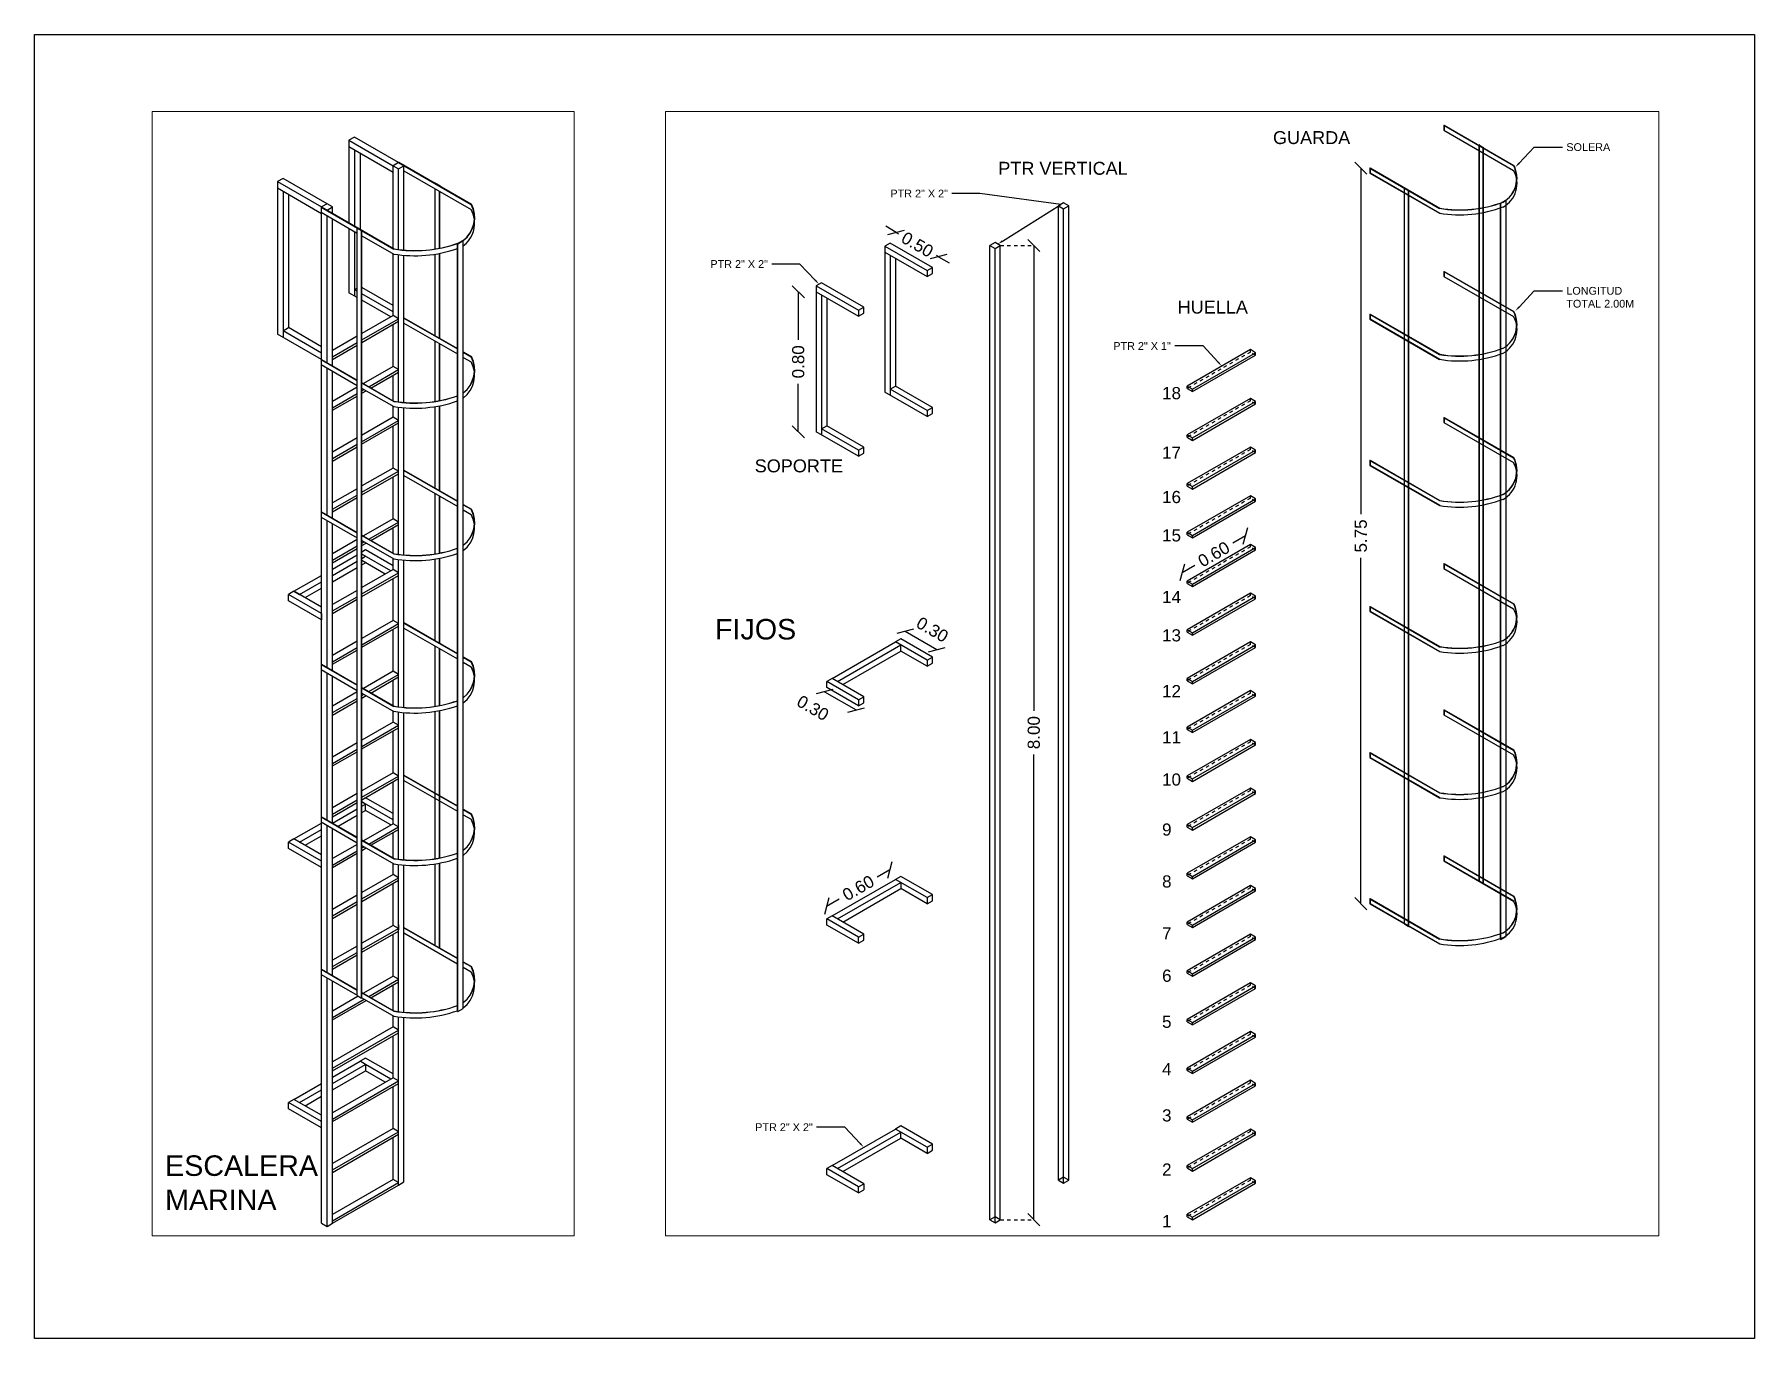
# Paper-space layout 'MARINA' of a CAD drawing. Header units: millimetres. Extents: x 122.6 to 149.2, y 78.8 to 98.9.
# The model-space entities are those that its viewports show. They can reach past a viewport. Long polylines and large blocks are cut down to what shows.
import ezdxf
from ezdxf import colors
from ezdxf.entities.mleader import LeaderData, LeaderLine
from ezdxf.math import Vec2, Vec3

# ---------------------------------------------------------------- set-up
doc = ezdxf.new("R2010")
doc.units = ezdxf.units.MM
doc.linetypes.add('CONTINUA', pattern=[0])
doc.linetypes.add('HIDDEN2', pattern=[0.1875, 0.125, -0.0625])
doc.layers.add('Tubo', color=122, linetype='Continuous')
doc.styles.get("Standard").update_dxf_attribs({"font": 'arial.ttf'})
doc.dimstyles.new('cotas interiores', dxfattribs={"dimtxt": 0.1, "dimasz": 0.1, "dimexe": 1.25, "dimexo": 0.625, "dimgap": 0.05, "dimtad": 0, "dimzin": 1, "dimdsep": 46, "dimtxsty": 'Standard', "dimblk": 'OBLIQUE', "dimcen": 0, "dimse1": 1, "dimse2": 1, "dimadec": 0, "dimazin": 0, "dimtfac": 1, "dimtmove": 0, "dimatfit": 3, "dimldrblk": 'OPEN90', "dimfxl": 1, "dimarcsym": 0})

psp = doc.layouts.new('MARINA')

# ---------------------------------------------------------------- texts
at = {"width": 2.28826, "attachment_point": 1}
for s, insert, char_height in [('GUARDA', (141.769, 97.438), 0.2), ('PTR VERTICAL', (137.519, 96.963), 0.2), ('HUELLA', (140.294, 94.815), 0.2), ('SOPORTE', (133.75, 92.358), 0.2), ('FIJOS', (133.136, 89.889), 0.3174), ('ESCALERA\\PMARINA', (124.628, 81.588), 0.3174)]:
    psp.add_mtext(s, dxfattribs=dict(at, insert=insert, char_height=char_height))

msp = doc.modelspace()

# ---------------------------------------------------------------- texts
at = {"char_height": 0.1, "width": 76.52532, "attachment_point": 1}
for s, insert in [('18', (-334.254, -2467.835, -0.013)), ('17', (-334.254, -2468.324, -0.013)), ('16', (-334.254, -2468.688, -0.013)), ('15', (-334.254, -2469.003, -0.013)), ('14', (-334.254, -2469.509, -0.013)), ('13', (-334.254, -2469.824, -0.013)), ('12', (-334.254, -2470.282, -0.013)), ('11', (-334.254, -2470.661, -0.013)), ('10', (-334.254, -2471.008, -0.013)), ('9', (-334.254, -2471.419, -0.013)), ('8', (-334.254, -2471.845, -0.013)), ('7', (-334.254, -2472.271, -0.013)), ('6', (-334.254, -2472.619, -0.013)), ('5', (-334.254, -2472.997, -0.013)), ('4', (-334.254, -2473.386, -0.013)), ('3', (-334.254, -2473.766, -0.013)), ('2', (-334.254, -2474.211, -0.013)), ('1', (-334.254, -2474.635, -0.013))]:
    msp.add_mtext(s, dxfattribs=dict(at, insert=insert))

# ---------------------------------------------------------------- blocks, each defined once
blk = doc.blocks.new('_OBLIQUE')
at = {"color": 0, "linetype": 'ByBlock'}
blk.add_line((-0.5, -0.5), (0.5, 0.5), dxfattribs=at)
blk = doc.blocks.new('*D321')
at = {"color": 0, "lineweight": -2, "transparency": 16777216}
for p, q in [((-335.307, -2466.673), (-335.307, -2470.494)), ((-335.307, -2474.673), (-335.307, -2470.853))]:
    blk.add_line(p, q, dxfattribs=at)
at = {"layer": 'Defpoints', "color": 0, "transparency": 16777216}
for p in [(-335.413, -2466.673), (-335.413, -2474.673), (-335.307, -2474.673)]:
    blk.add_point(p, dxfattribs=at)
at = {"color": 0, "lineweight": -2, "transparency": 16777216, "xscale": 0.1, "yscale": 0.1, "zscale": 0.1}
for p, rotation in [((-335.307, -2466.673), 90), ((-335.307, -2474.673), 270)]:
    blk.add_blockref('_OBLIQUE', p, dxfattribs=dict(at, rotation=rotation))
at = {"color": 0, "transparency": 16777216, "insert": (-335.307, -2470.673), "char_height": 0.1, "attachment_point": 5, "rotation": 90}
blk.add_mtext('8.00', dxfattribs=at)
blk = doc.blocks.new('_Open90')
at = {"color": 0, "linetype": 'ByBlock', "lineweight": -2}
for p, q in [((0, 0), (-1, 0)), ((-0.5, 0.5), (0, 0)), ((0, 0), (-0.5, -0.5))]:
    blk.add_line(p, q, dxfattribs=at)
blk = doc.blocks.new('*D322')
at = {"color": 0, "lineweight": -2, "transparency": 16777216}
for p, q in [((-336.488, -2471.799), (-336.593, -2471.86)), ((-337.008, -2472.099), (-336.904, -2472.039))]:
    blk.add_line(p, q, dxfattribs=at)
at = {"layer": 'Defpoints', "color": 0, "transparency": 16777216}
for p in [(-336.488, -2471.799), (-336.443, -2471.878), (-336.963, -2472.178)]:
    blk.add_point(p, dxfattribs=at)
at = {"color": 0, "lineweight": -2, "transparency": 16777216, "xscale": 0.1, "yscale": 0.1, "zscale": 0.1}
for p, rotation in [((-336.488, -2471.799), 29.99999999997418), ((-337.008, -2472.099), 209.9999999999742)]:
    blk.add_blockref('_OBLIQUE', p, dxfattribs=dict(at, rotation=rotation))
at = {"color": 0, "transparency": 16777216, "insert": (-336.748, -2471.949), "char_height": 0.1, "attachment_point": 5, "rotation": 30}
blk.add_mtext('0.60', dxfattribs=at)
blk = doc.blocks.new('*D323')
at = {"color": 0, "lineweight": -2, "transparency": 16777216}
blk.add_line((-337.026, -2470.337), (-336.766, -2470.487), dxfattribs=at)
at = {"layer": 'Defpoints', "color": 0, "transparency": 16777216}
for p in [(-337.006, -2470.303), (-336.766, -2470.487), (-336.746, -2470.453)]:
    blk.add_point(p, dxfattribs=at)
at = {"color": 0, "lineweight": -2, "transparency": 16777216, "xscale": 0.1, "yscale": 0.1, "zscale": 0.1}
for p, rotation in [((-337.026, -2470.337), 149.9999999999801), ((-336.766, -2470.487), 329.99999999998)]:
    blk.add_blockref('_OBLIQUE', p, dxfattribs=dict(at, rotation=rotation))
at = {"color": 0, "transparency": 16777216, "insert": (-337.121, -2470.471), "char_height": 0.1, "attachment_point": 5, "rotation": 330}
blk.add_mtext('0.30', dxfattribs=at)
blk = doc.blocks.new('*D324')
at = {"color": 0, "lineweight": -2, "transparency": 16777216}
blk.add_line((-336.364, -2469.841), (-336.104, -2469.991), dxfattribs=at)
at = {"layer": 'Defpoints', "color": 0, "transparency": 16777216}
for p in [(-336.4, -2469.903), (-336.14, -2470.053), (-336.104, -2469.991)]:
    blk.add_point(p, dxfattribs=at)
at = {"color": 0, "lineweight": -2, "transparency": 16777216, "xscale": 0.1, "yscale": 0.1, "zscale": 0.1}
for p, rotation in [((-336.364, -2469.841), 149.9999999999855), ((-336.104, -2469.991), 329.9999999999855)]:
    blk.add_blockref('_OBLIQUE', p, dxfattribs=dict(at, rotation=rotation))
at = {"color": 0, "transparency": 16777216, "insert": (-336.14, -2469.827), "char_height": 0.1, "attachment_point": 5, "rotation": 330}
blk.add_mtext('0.30', dxfattribs=at)
blk = doc.blocks.new('*D325')
at = {"color": 0, "lineweight": -2, "transparency": 16777216}
for p, q in [((-333.569, -2469.058), (-333.674, -2469.118)), ((-334.089, -2469.358), (-333.985, -2469.298))]:
    blk.add_line(p, q, dxfattribs=at)
at = {"layer": 'Defpoints', "color": 0, "transparency": 16777216}
for p in [(-333.569, -2469.058), (-333.529, -2469.128), (-334.049, -2469.428)]:
    blk.add_point(p, dxfattribs=at)
at = {"color": 0, "lineweight": -2, "transparency": 16777216, "xscale": 0.1, "yscale": 0.1, "zscale": 0.1}
for p, rotation in [((-333.569, -2469.058), 30.00000000001722), ((-334.089, -2469.358), 210.0000000000172)]:
    blk.add_blockref('_OBLIQUE', p, dxfattribs=dict(at, rotation=rotation))
at = {"color": 0, "transparency": 16777216, "insert": (-333.829, -2469.208), "char_height": 0.1, "attachment_point": 5, "rotation": 30}
blk.add_mtext('0.60', dxfattribs=at)
blk = doc.blocks.new('*D326')
at = {"color": 0, "lineweight": -2, "transparency": 16777216}
for p, q in [((-332.622, -2466.038), (-332.622, -2468.878)), ((-332.622, -2472.078), (-332.622, -2469.238))]:
    blk.add_line(p, q, dxfattribs=at)
at = {"layer": 'Defpoints', "color": 0, "transparency": 16777216}
for p in [(-332.548, -2466.038), (-332.622, -2472.078), (-332.548, -2472.078)]:
    blk.add_point(p, dxfattribs=at)
at = {"color": 0, "lineweight": -2, "transparency": 16777216, "xscale": 0.1, "yscale": 0.1, "zscale": 0.1}
for p, rotation in [((-332.622, -2466.038), 90), ((-332.622, -2472.078), 270)]:
    blk.add_blockref('_OBLIQUE', p, dxfattribs=dict(at, rotation=rotation))
at = {"color": 0, "transparency": 16777216, "insert": (-332.622, -2469.058), "char_height": 0.1, "attachment_point": 5, "rotation": 90}
blk.add_mtext('5.75', dxfattribs=at)
blk = doc.blocks.new('*D327')
at = {"color": 0, "lineweight": -2, "transparency": 16777216}
for p, q in [((-336.436, -2466.565), (-336.523, -2466.515)), ((-336.436, -2466.565), (-336.418, -2466.576)), ((-336.09, -2466.765), (-336.107, -2466.755)), ((-336.09, -2466.765), (-336.003, -2466.815))]:
    blk.add_line(p, q, dxfattribs=at)
at = {"layer": 'Defpoints', "color": 0, "transparency": 16777216}
for p in [(-336.486, -2466.653), (-336.09, -2466.765), (-336.14, -2466.853)]:
    blk.add_point(p, dxfattribs=at)
at = {"color": 0, "lineweight": -2, "transparency": 16777216, "xscale": 0.1, "yscale": 0.1, "zscale": 0.1}
for p, rotation in [((-336.436, -2466.565), 330.0000000001739), ((-336.09, -2466.765), 150.0000000001739)]:
    blk.add_blockref('_OBLIQUE', p, dxfattribs=dict(at, rotation=rotation))
at = {"color": 0, "transparency": 16777216, "insert": (-336.263, -2466.665), "char_height": 0.1, "attachment_point": 5, "rotation": 330}
blk.add_mtext('0.50', dxfattribs=at)
blk = doc.blocks.new('*D328')
at = {"color": 0, "lineweight": -2, "transparency": 16777216}
for p, q in [((-337.241, -2467.053), (-337.241, -2467.448)), ((-337.241, -2468.203), (-337.241, -2467.808))]:
    blk.add_line(p, q, dxfattribs=at)
at = {"layer": 'Defpoints', "color": 0, "transparency": 16777216}
for p in [(-337.241, -2467.053), (-337.093, -2467.053), (-337.093, -2468.203)]:
    blk.add_point(p, dxfattribs=at)
at = {"color": 0, "lineweight": -2, "transparency": 16777216, "xscale": 0.1, "yscale": 0.1, "zscale": 0.1}
for p, rotation in [((-337.241, -2467.053), 90), ((-337.241, -2468.203), 270)]:
    blk.add_blockref('_OBLIQUE', p, dxfattribs=dict(at, rotation=rotation))
at = {"color": 0, "transparency": 16777216, "insert": (-337.241, -2467.628), "char_height": 0.1, "attachment_point": 5, "rotation": 90}
blk.add_mtext('0.80', dxfattribs=at)

# ---------------------------------------------------------------- dimensions: what is measured, and where the dimension line sits
for base, p1, p2, text, picture, middle in [((-332.622, -2472.078), (-332.548, -2466.038), (-332.548, -2472.078), '5.75', '*D326', (-332.622, -2469.058)), ((-337.241, -2467.053), (-337.093, -2468.203), (-337.093, -2467.053), '0.80', '*D328', (-337.241, -2467.628))]:
    dim = msp.add_linear_dim(base=base, p1=p1, p2=p2, angle=90, text=text, dimstyle='cotas interiores', override={"dimtmove": 1})
    dim.commit()
    dim.dimension.update_dxf_attribs({"geometry": picture, "text_midpoint": middle})
dim = msp.add_aligned_dim(p1=(-336.486, -2466.653), p2=(-336.14, -2466.853), distance=0.101, text='0.50', dimstyle='cotas interiores', override={"dimtmove": 1})
dim.commit()
dim.dimension.update_dxf_attribs({"geometry": '*D327', "text_midpoint": (-336.263, -2466.665)})
dim = msp.add_linear_dim(base=(-335.307, -2474.673), p1=(-335.413, -2466.673), p2=(-335.413, -2474.673), angle=90, dimstyle='cotas interiores', override={"dimtmove": 1})
dim.commit()
dim.dimension.update_dxf_attribs({"geometry": '*D321', "text_midpoint": (-335.307, -2470.673)})
for p1, p2, distance, picture, middle in [((-334.049, -2469.428), (-333.529, -2469.128), 0.081, '*D325', (-333.829, -2469.208)), ((-336.963, -2472.178), (-336.443, -2471.878), 0.091, '*D322', (-336.748, -2471.949))]:
    dim = msp.add_aligned_dim(p1=p1, p2=p2, distance=distance, dimstyle='cotas interiores', override={"dimtmove": 1})
    dim.commit()
    dim.dimension.update_dxf_attribs({"geometry": picture, "text_midpoint": middle})
for base, p1, p2, picture, middle in [((-336.104, -2469.991), (-336.4, -2469.903), (-336.14, -2470.053), '*D324', (-336.14, -2469.827)), ((-336.766, -2470.487), (-337.006, -2470.303), (-336.746, -2470.453), '*D323', (-337.121, -2470.471))]:
    dim = msp.add_linear_dim(base=base, p1=p1, p2=p2, angle=330, dimstyle='cotas interiores', override={"dimtmove": 1})
    dim.commit()
    dim.dimension.update_dxf_attribs({"geometry": picture, "text_midpoint": middle, "dimtype": 161})

# ---------------------------------------------------------------- linework, layer by layer
at = {"linetype": 'Continuous', "ltscale": 0.5}
for points in [[(-331.94, -2465.686), (-331.937, -2465.685)], [(-331.94, -2465.686), (-331.94, -2465.726)], [(-331.94, -2465.686), (-331.368, -2466.016)], [(-331.94, -2465.726), (-331.937, -2465.725)], [(-331.94, -2465.726), (-331.368, -2466.056)], [(-331.937, -2465.685), (-331.937, -2465.725)], [(-331.937, -2465.685), (-331.365, -2466.015)], [(-331.649, -2465.845), (-331.651, -2465.847)], [(-331.651, -2471.89), (-331.651, -2465.847)], [(-331.651, -2465.847), (-331.617, -2465.867)], [(-331.649, -2471.888), (-331.649, -2465.845)], [(-331.614, -2465.865), (-331.617, -2465.867)], [(-331.617, -2471.91), (-331.617, -2465.867)], [(-331.614, -2471.908), (-331.614, -2465.865)], [(-332.548, -2466.038), (-332.546, -2466.036)], [(-332.548, -2466.038), (-332.548, -2466.078)], [(-332.548, -2466.038), (-331.977, -2466.368)], [(-332.548, -2466.078), (-332.546, -2466.076)], [(-332.548, -2466.078), (-331.977, -2466.408)], [(-332.546, -2466.036), (-332.546, -2466.076)], [(-332.546, -2466.036), (-331.974, -2466.366)], [(-332.546, -2466.076), (-331.974, -2466.406)], [(-332.263, -2466.2), (-332.265, -2466.201)], [(-332.265, -2472.244), (-332.265, -2466.201)], [(-332.265, -2466.201), (-332.231, -2466.221)], [(-332.263, -2472.243), (-332.263, -2466.2)], [(-332.228, -2466.22), (-332.231, -2466.221)], [(-332.231, -2472.264), (-332.231, -2466.221)], [(-332.228, -2472.263), (-332.228, -2466.22)], [(-335.062, -2466.373), (-335.019, -2466.348), (-335.062, -2466.323), (-335.105, -2466.348), (-335.062, -2466.373)], [(-335.105, -2474.348), (-335.105, -2466.348)], [(-335.062, -2474.373), (-335.062, -2466.373)], [(-335.019, -2474.348), (-335.019, -2466.348)], [(-331.476, -2466.325), (-331.432, -2466.3)], [(-331.476, -2472.369), (-331.476, -2466.325)], [(-331.476, -2466.325), (-331.473, -2466.326)], [(-331.473, -2466.326), (-331.43, -2466.301)], [(-331.473, -2472.371), (-331.473, -2466.326)], [(-331.432, -2466.3), (-331.43, -2466.301)], [(-331.43, -2472.346), (-331.43, -2466.301)], [(-336.14, -2466.853), (-336.486, -2466.653), (-336.53, -2466.678), (-336.183, -2466.878)], [(-336.53, -2466.678), (-336.53, -2466.728)], [(-335.625, -2466.698), (-335.582, -2466.673), (-335.625, -2466.648), (-335.668, -2466.673), (-335.625, -2466.698)], [(-335.668, -2474.673), (-335.668, -2466.673)], [(-335.582, -2474.673), (-335.582, -2466.673)], [(-336.53, -2466.728), (-336.183, -2466.928)], [(-336.53, -2466.728), (-336.53, -2467.878)], [(-336.486, -2466.753), (-336.486, -2467.903)], [(-336.443, -2466.778), (-336.443, -2467.828)], [(-335.625, -2474.698), (-335.625, -2466.698)], [(-336.183, -2466.878), (-336.14, -2466.853)], [(-336.183, -2466.878), (-336.183, -2466.928)], [(-336.183, -2466.928), (-336.14, -2466.903)], [(-336.14, -2466.903), (-336.14, -2466.853)], [(-331.94, -2466.886), (-331.937, -2466.885)], [(-331.94, -2466.886), (-331.94, -2466.926)], [(-331.94, -2466.886), (-331.368, -2467.216)], [(-331.94, -2466.926), (-331.937, -2466.925)], [(-331.94, -2466.926), (-331.368, -2467.256)], [(-331.937, -2466.885), (-331.937, -2466.925)], [(-331.937, -2466.885), (-331.365, -2467.215)], [(-336.703, -2467.178), (-337.049, -2466.978), (-337.093, -2467.003), (-336.746, -2467.203)], [(-337.093, -2467.003), (-337.093, -2467.053)], [(-337.093, -2467.053), (-336.746, -2467.253)], [(-337.093, -2467.053), (-337.093, -2468.203)], [(-337.049, -2467.078), (-337.049, -2468.228)], [(-337.006, -2467.103), (-337.006, -2468.153)], [(-336.746, -2467.203), (-336.703, -2467.178)], [(-336.746, -2467.203), (-336.746, -2467.253)], [(-336.746, -2467.253), (-336.703, -2467.228)], [(-336.703, -2467.228), (-336.703, -2467.178)], [(-332.548, -2467.238), (-332.546, -2467.236)], [(-332.548, -2467.238), (-332.548, -2467.278)], [(-332.548, -2467.238), (-331.977, -2467.568)], [(-332.546, -2467.236), (-332.546, -2467.276)], [(-332.546, -2467.236), (-331.974, -2467.566)], [(-332.548, -2467.278), (-332.546, -2467.276)], [(-332.548, -2467.278), (-331.977, -2467.608)], [(-332.546, -2467.276), (-331.974, -2467.606)], [(-334.049, -2467.828), (-334.005, -2467.853), (-333.486, -2467.553), (-333.529, -2467.528), (-334.049, -2467.828)], [(-334.049, -2467.848), (-334.005, -2467.873), (-333.486, -2467.573)], [(-333.486, -2467.573), (-333.486, -2467.553)], [(-336.183, -2468.078), (-336.53, -2467.878)], [(-336.486, -2467.853), (-336.443, -2467.828), (-336.443, -2467.828)], [(-336.183, -2468.028), (-336.486, -2467.853)], [(-336.14, -2468.003), (-336.443, -2467.828)], [(-334.049, -2467.848), (-334.049, -2467.828)], [(-334.005, -2467.873), (-334.005, -2467.853)], [(-336.183, -2468.028), (-336.14, -2468.003)], [(-336.183, -2468.028), (-336.183, -2468.078)], [(-336.14, -2468.053), (-336.14, -2468.003)], [(-334.049, -2468.228), (-334.005, -2468.253), (-333.486, -2467.953), (-333.529, -2467.928), (-334.049, -2468.228)], [(-334.049, -2468.248), (-334.005, -2468.273), (-333.486, -2467.973)], [(-333.486, -2467.973), (-333.486, -2467.953)], [(-337.049, -2468.178), (-337.006, -2468.153), (-337.006, -2468.153)], [(-336.746, -2468.353), (-337.049, -2468.178)], [(-336.703, -2468.328), (-337.006, -2468.153)], [(-336.183, -2468.078), (-336.14, -2468.053)], [(-331.94, -2468.086), (-331.937, -2468.085)], [(-331.94, -2468.086), (-331.94, -2468.126)], [(-331.94, -2468.086), (-331.368, -2468.416)], [(-331.94, -2468.126), (-331.937, -2468.125)], [(-331.94, -2468.126), (-331.368, -2468.456)], [(-331.937, -2468.085), (-331.937, -2468.125)], [(-331.937, -2468.085), (-331.365, -2468.415)], [(-336.746, -2468.403), (-337.093, -2468.203)], [(-334.049, -2468.248), (-334.049, -2468.228)], [(-334.005, -2468.273), (-334.005, -2468.253)], [(-336.746, -2468.353), (-336.703, -2468.328)], [(-336.746, -2468.353), (-336.746, -2468.403)], [(-336.746, -2468.403), (-336.703, -2468.378)], [(-336.703, -2468.378), (-336.703, -2468.328)], [(-334.049, -2468.628), (-334.005, -2468.653), (-333.486, -2468.353), (-333.529, -2468.328), (-334.049, -2468.628)], [(-334.049, -2468.648), (-334.005, -2468.673), (-333.486, -2468.373)], [(-333.486, -2468.373), (-333.486, -2468.353)], [(-332.548, -2468.438), (-332.546, -2468.436)], [(-332.548, -2468.438), (-332.548, -2468.478)], [(-332.548, -2468.438), (-331.977, -2468.768)], [(-332.546, -2468.436), (-332.546, -2468.476)], [(-332.546, -2468.436), (-331.974, -2468.766)], [(-332.548, -2468.478), (-332.546, -2468.476)], [(-332.548, -2468.478), (-331.977, -2468.808)], [(-332.546, -2468.476), (-331.974, -2468.806)], [(-334.049, -2468.648), (-334.049, -2468.628)], [(-334.049, -2469.028), (-334.005, -2469.053), (-333.486, -2468.753), (-333.529, -2468.728), (-334.049, -2469.028)], [(-334.005, -2468.673), (-334.005, -2468.653)], [(-334.049, -2469.048), (-334.005, -2469.073), (-333.486, -2468.773)], [(-333.486, -2468.773), (-333.486, -2468.753)], [(-334.049, -2469.048), (-334.049, -2469.028)], [(-334.049, -2469.428), (-334.005, -2469.453), (-333.486, -2469.153), (-333.529, -2469.128), (-334.049, -2469.428)], [(-334.005, -2469.073), (-334.005, -2469.053)], [(-334.049, -2469.448), (-334.005, -2469.473), (-333.486, -2469.173)], [(-333.486, -2469.173), (-333.486, -2469.153)], [(-331.94, -2469.286), (-331.937, -2469.285)], [(-331.94, -2469.286), (-331.94, -2469.326)], [(-331.94, -2469.286), (-331.368, -2469.616)], [(-331.94, -2469.326), (-331.937, -2469.325)], [(-331.94, -2469.326), (-331.368, -2469.656)], [(-331.937, -2469.285), (-331.937, -2469.325)], [(-331.937, -2469.285), (-331.365, -2469.615)], [(-334.049, -2469.448), (-334.049, -2469.428)], [(-334.049, -2469.828), (-334.005, -2469.853), (-333.486, -2469.553), (-333.529, -2469.528), (-334.049, -2469.828)], [(-334.005, -2469.473), (-334.005, -2469.453)], [(-334.049, -2469.848), (-334.005, -2469.873), (-333.486, -2469.573)], [(-333.486, -2469.573), (-333.486, -2469.553)], [(-332.548, -2469.638), (-332.546, -2469.636)], [(-332.548, -2469.638), (-332.548, -2469.678)], [(-332.548, -2469.638), (-331.977, -2469.968)], [(-332.546, -2469.636), (-332.546, -2469.676)], [(-332.546, -2469.636), (-331.974, -2469.966)], [(-332.548, -2469.678), (-332.546, -2469.676)], [(-332.548, -2469.678), (-331.977, -2470.008)], [(-332.546, -2469.676), (-331.974, -2470.006)], [(-336.963, -2470.228), (-336.443, -2469.928)], [(-336.92, -2470.253), (-336.92, -2470.253), (-336.4, -2469.953), (-336.443, -2469.928)], [(-336.183, -2470.078), (-336.14, -2470.053), (-336.4, -2469.903), (-336.443, -2469.928)], [(-336.183, -2470.078), (-336.443, -2469.928)], [(-334.049, -2469.848), (-334.049, -2469.828)], [(-334.049, -2470.228), (-334.005, -2470.253), (-333.486, -2469.953), (-333.529, -2469.928), (-334.049, -2470.228)], [(-334.005, -2469.873), (-334.005, -2469.853)], [(-336.876, -2470.278), (-336.4, -2470.003)], [(-336.4, -2470.003), (-336.4, -2469.953)], [(-336.183, -2470.128), (-336.4, -2470.003)], [(-336.183, -2470.078), (-336.183, -2470.128)], [(-336.14, -2470.103), (-336.14, -2470.053)], [(-334.049, -2470.248), (-334.005, -2470.273), (-333.486, -2469.973)], [(-333.486, -2469.973), (-333.486, -2469.953)], [(-336.183, -2470.128), (-336.14, -2470.103)], [(-336.746, -2470.403), (-336.703, -2470.378), (-336.963, -2470.228), (-337.006, -2470.253)], [(-336.746, -2470.403), (-337.006, -2470.253)], [(-337.006, -2470.303), (-337.006, -2470.253)], [(-336.746, -2470.453), (-337.006, -2470.303)], [(-334.049, -2470.248), (-334.049, -2470.228)], [(-334.049, -2470.628), (-334.005, -2470.653), (-333.486, -2470.353), (-333.529, -2470.328), (-334.049, -2470.628)], [(-334.005, -2470.273), (-334.005, -2470.253)], [(-336.746, -2470.403), (-336.746, -2470.453)], [(-336.746, -2470.453), (-336.703, -2470.428)], [(-336.703, -2470.428), (-336.703, -2470.378)], [(-334.049, -2470.648), (-334.005, -2470.673), (-333.486, -2470.373)], [(-333.486, -2470.373), (-333.486, -2470.353)], [(-331.94, -2470.486), (-331.937, -2470.485)], [(-331.94, -2470.486), (-331.94, -2470.526)], [(-331.94, -2470.486), (-331.368, -2470.816)], [(-331.937, -2470.485), (-331.937, -2470.525)], [(-331.937, -2470.485), (-331.365, -2470.815)], [(-331.94, -2470.526), (-331.937, -2470.525)], [(-331.94, -2470.526), (-331.368, -2470.856)], [(-334.049, -2470.648), (-334.049, -2470.628)], [(-334.049, -2471.028), (-334.005, -2471.053), (-333.486, -2470.753), (-333.529, -2470.728), (-334.049, -2471.028)], [(-334.005, -2470.673), (-334.005, -2470.653)], [(-333.486, -2470.773), (-333.486, -2470.753)], [(-334.049, -2471.048), (-334.005, -2471.073), (-333.486, -2470.773)], [(-332.548, -2470.838), (-332.546, -2470.836)], [(-332.548, -2470.838), (-332.548, -2470.878)], [(-332.548, -2470.838), (-331.977, -2471.168)], [(-332.548, -2470.878), (-332.546, -2470.876)], [(-332.548, -2470.878), (-331.977, -2471.208)], [(-332.546, -2470.836), (-332.546, -2470.876)], [(-332.546, -2470.836), (-331.974, -2471.166)], [(-332.546, -2470.876), (-331.974, -2471.206)], [(-334.049, -2471.048), (-334.049, -2471.028)], [(-343.802, -2471.277), (-344.149, -2471.077), (-344.192, -2471.102), (-343.845, -2471.302)], [(-344.192, -2471.102), (-344.192, -2471.152)], [(-344.192, -2471.152), (-343.845, -2471.352)], [(-344.192, -2471.152), (-344.192, -2471.752)], [(-334.049, -2471.428), (-334.005, -2471.453), (-333.486, -2471.153), (-333.529, -2471.128), (-334.049, -2471.428)], [(-334.005, -2471.073), (-334.005, -2471.053)], [(-333.486, -2471.173), (-333.486, -2471.153)], [(-344.149, -2471.177), (-344.149, -2471.777)], [(-344.105, -2471.202), (-344.105, -2471.802)], [(-343.802, -2471.327), (-343.759, -2471.302), (-343.802, -2471.277), (-343.845, -2471.302), (-343.802, -2471.327)], [(-343.802, -2471.277), (-343.8, -2471.275)], [(-343.802, -2471.277), (-343.231, -2471.607)], [(-343.8, -2471.275), (-343.228, -2471.605)], [(-334.049, -2471.448), (-334.005, -2471.473), (-333.486, -2471.173)], [(-344.365, -2471.602), (-344.711, -2471.402), (-344.755, -2471.427), (-344.408, -2471.627)], [(-344.755, -2471.427), (-344.755, -2471.477)], [(-343.845, -2471.952), (-343.845, -2471.302)], [(-343.802, -2471.962), (-343.802, -2471.327)], [(-343.759, -2471.967), (-343.759, -2471.302)], [(-343.759, -2471.342), (-343.231, -2471.647)], [(-334.049, -2471.448), (-334.049, -2471.428)], [(-344.755, -2471.477), (-344.408, -2471.677)], [(-344.755, -2471.477), (-344.755, -2472.627)], [(-344.711, -2471.502), (-344.711, -2472.652)], [(-344.668, -2471.527), (-344.668, -2472.577)], [(-343.511, -2471.439), (-343.514, -2471.44)], [(-343.514, -2471.958), (-343.514, -2471.483)], [(-343.511, -2471.439), (-343.477, -2471.459)], [(-343.477, -2471.459), (-343.479, -2471.46)], [(-343.479, -2471.952), (-343.479, -2471.503)], [(-343.477, -2471.462), (-343.477, -2471.459)], [(-343.477, -2471.952), (-343.477, -2471.505)], [(-334.049, -2471.828), (-334.005, -2471.853), (-333.486, -2471.553), (-333.529, -2471.528), (-334.049, -2471.828)], [(-334.005, -2471.473), (-334.005, -2471.453)], [(-333.486, -2471.573), (-333.486, -2471.553)], [(-344.411, -2471.628), (-344.408, -2471.627)], [(-344.411, -2471.628), (-344.411, -2471.668)], [(-344.411, -2471.628), (-343.839, -2471.958)], [(-344.411, -2471.668), (-344.128, -2471.832)], [(-344.365, -2471.652), (-344.322, -2471.627), (-344.365, -2471.602), (-344.408, -2471.627), (-344.365, -2471.652)], [(-344.408, -2471.627), (-343.837, -2471.957)], [(-344.408, -2472.827), (-344.408, -2471.67)], [(-344.365, -2472.852), (-344.365, -2471.695)], [(-344.322, -2471.68), (-344.322, -2471.627)], [(-334.049, -2471.848), (-334.005, -2471.873), (-333.486, -2471.573)], [(-331.94, -2471.686), (-331.937, -2471.685)], [(-331.94, -2471.686), (-331.94, -2471.726)], [(-331.94, -2471.686), (-331.368, -2472.016)], [(-331.937, -2471.685), (-331.937, -2471.725)], [(-331.937, -2471.685), (-331.365, -2472.015)], [(-344.322, -2472.877), (-344.322, -2471.72)], [(-344.192, -2471.795), (-344.192, -2472.302)], [(-344.149, -2471.82), (-344.149, -2472.327)], [(-344.125, -2471.79), (-344.128, -2471.792)], [(-344.128, -2471.792), (-344.093, -2471.812)], [(-344.128, -2473.032), (-344.128, -2471.792)], [(-344.091, -2471.81), (-344.093, -2471.812)], [(-344.093, -2473.052), (-344.093, -2471.812)], [(-344.091, -2473.053), (-344.091, -2471.81)], [(-334.049, -2471.848), (-334.049, -2471.828)], [(-331.94, -2471.726), (-331.937, -2471.725)], [(-331.94, -2471.726), (-331.368, -2472.056)], [(-331.937, -2471.725), (-331.365, -2472.055)], [(-344.091, -2471.853), (-343.839, -2471.998)], [(-343.338, -2471.915), (-343.295, -2471.89)], [(-343.338, -2471.915), (-343.336, -2471.916)], [(-343.338, -2473.155), (-343.338, -2471.915)], [(-343.336, -2471.916), (-343.292, -2471.891)], [(-343.336, -2473.154), (-343.336, -2471.916)], [(-343.295, -2471.89), (-343.292, -2471.891)], [(-343.292, -2473.131), (-343.292, -2471.891)], [(-336.963, -2472.178), (-336.443, -2471.878)], [(-336.92, -2472.203), (-336.92, -2472.203), (-336.4, -2471.903), (-336.4, -2471.903)], [(-336.876, -2472.228), (-336.4, -2471.953)], [(-336.183, -2472.028), (-336.14, -2472.003), (-336.4, -2471.853), (-336.443, -2471.878)], [(-336.183, -2472.028), (-336.443, -2471.878)], [(-336.4, -2471.903), (-336.4, -2471.953)], [(-336.183, -2472.078), (-336.4, -2471.953)], [(-334.049, -2472.228), (-334.005, -2472.253), (-333.486, -2471.953), (-333.529, -2471.928), (-334.049, -2472.228)], [(-334.049, -2472.248), (-334.005, -2472.273), (-333.486, -2471.973)], [(-334.005, -2471.873), (-334.005, -2471.853)], [(-333.486, -2471.973), (-333.486, -2471.953)], [(-331.649, -2471.888), (-331.651, -2471.89)], [(-331.651, -2471.89), (-331.617, -2471.91)], [(-331.614, -2471.908), (-331.617, -2471.91)], [(-343.845, -2472.482), (-343.845, -2471.995)], [(-343.802, -2473.162), (-343.802, -2472.004)], [(-343.759, -2473.167), (-343.759, -2472.008)], [(-343.514, -2472.64), (-343.514, -2471.999)], [(-343.479, -2472.66), (-343.479, -2471.993)], [(-343.477, -2472.662), (-343.477, -2471.993)], [(-336.183, -2472.028), (-336.183, -2472.078)], [(-336.183, -2472.078), (-336.14, -2472.053)], [(-336.14, -2472.053), (-336.14, -2472.003)], [(-332.548, -2472.038), (-332.546, -2472.036)], [(-332.548, -2472.038), (-332.548, -2472.078)], [(-332.548, -2472.038), (-331.977, -2472.368)], [(-332.548, -2472.078), (-332.546, -2472.076)], [(-332.548, -2472.078), (-331.977, -2472.408)], [(-332.546, -2472.036), (-332.546, -2472.076)], [(-332.546, -2472.036), (-331.974, -2472.366)], [(-332.546, -2472.076), (-331.974, -2472.406)], [(-336.746, -2472.353), (-336.703, -2472.328), (-336.963, -2472.178), (-337.006, -2472.203)], [(-336.746, -2472.353), (-337.006, -2472.203)], [(-337.006, -2472.253), (-337.006, -2472.203)], [(-334.049, -2472.248), (-334.049, -2472.228)], [(-332.263, -2472.243), (-332.265, -2472.244)], [(-332.265, -2472.244), (-332.231, -2472.264)], [(-344.128, -2472.339), (-344.192, -2472.302)], [(-344.149, -2472.277), (-344.128, -2472.265)], [(-344.128, -2472.289), (-344.149, -2472.277)], [(-343.845, -2472.402), (-344.091, -2472.26)], [(-343.845, -2472.452), (-344.091, -2472.31)], [(-343.863, -2472.492), (-344.091, -2472.36)], [(-336.746, -2472.403), (-337.006, -2472.253)], [(-336.746, -2472.403), (-336.746, -2472.353)], [(-336.746, -2472.403), (-336.703, -2472.378)], [(-336.703, -2472.378), (-336.703, -2472.328)], [(-334.049, -2472.628), (-334.005, -2472.653), (-333.486, -2472.353), (-333.529, -2472.328), (-334.049, -2472.628)], [(-334.049, -2472.648), (-334.005, -2472.673), (-333.486, -2472.373)], [(-334.005, -2472.273), (-334.005, -2472.253)], [(-333.486, -2472.373), (-333.486, -2472.353)], [(-332.228, -2472.263), (-332.231, -2472.264)], [(-331.476, -2472.369), (-331.432, -2472.344)], [(-331.476, -2472.369), (-331.473, -2472.371)], [(-331.473, -2472.371), (-331.43, -2472.346)], [(-331.432, -2472.344), (-331.43, -2472.346)], [(-344.091, -2472.673), (-343.802, -2472.507), (-343.845, -2472.482), (-344.091, -2472.623)], [(-343.759, -2472.499), (-343.338, -2472.741)], [(-343.759, -2472.502), (-343.338, -2472.744)], [(-344.408, -2472.827), (-344.755, -2472.627)], [(-344.711, -2472.602), (-344.668, -2472.577), (-344.668, -2472.577)], [(-344.408, -2472.777), (-344.711, -2472.602)], [(-344.408, -2472.727), (-344.668, -2472.577)], [(-344.128, -2472.645), (-344.322, -2472.757)], [(-344.091, -2472.693), (-343.802, -2472.527)], [(-343.845, -2472.882), (-343.845, -2472.552)], [(-343.759, -2472.542), (-343.338, -2472.784)], [(-334.049, -2472.648), (-334.049, -2472.628)], [(-334.005, -2472.673), (-334.005, -2472.653)], [(-344.408, -2472.827), (-344.408, -2472.777)], [(-344.322, -2472.807), (-344.128, -2472.695)], [(-344.322, -2472.827), (-344.128, -2472.715)], [(-343.514, -2473.158), (-343.514, -2472.683)], [(-343.479, -2473.152), (-343.479, -2472.703)], [(-343.477, -2473.152), (-343.477, -2472.705)], [(-343.292, -2472.768), (-343.228, -2472.805)], [(-343.292, -2472.771), (-343.231, -2472.807)], [(-334.049, -2473.028), (-334.005, -2473.053), (-333.486, -2472.753), (-333.529, -2472.728), (-334.049, -2473.028)], [(-334.049, -2473.048), (-334.005, -2473.073), (-333.486, -2472.773)], [(-333.486, -2472.773), (-333.486, -2472.753)], [(-344.411, -2472.828), (-344.408, -2472.827)], [(-344.411, -2472.828), (-344.411, -2472.868)], [(-344.411, -2472.828), (-344.128, -2472.992)], [(-344.411, -2472.868), (-344.128, -2473.032)], [(-344.408, -2472.827), (-344.128, -2472.989)], [(-344.408, -2474.027), (-344.408, -2472.87)], [(-344.365, -2474.052), (-344.365, -2472.895)], [(-344.322, -2474.077), (-344.322, -2472.917)], [(-344.036, -2473.042), (-343.802, -2472.907), (-343.845, -2472.882), (-344.079, -2473.017)], [(-343.292, -2472.811), (-343.231, -2472.847)], [(-344.128, -2473.045), (-344.322, -2473.157)], [(-344.128, -2477.835), (-344.128, -2473.032)], [(-344.093, -2473.009), (-343.837, -2473.157)], [(-344.093, -2473.012), (-343.839, -2473.158)], [(-344.093, -2477.855), (-344.093, -2473.052)], [(-344.093, -2473.052), (-343.839, -2473.198)], [(-344.091, -2477.853), (-344.091, -2473.053)], [(-344.019, -2473.052), (-343.802, -2472.927)], [(-343.845, -2473.152), (-343.845, -2472.952)], [(-334.049, -2473.048), (-334.049, -2473.028)], [(-334.005, -2473.073), (-334.005, -2473.053)], [(-344.322, -2473.207), (-344.128, -2473.095)], [(-344.322, -2473.227), (-344.128, -2473.115)], [(-344.091, -2473.073), (-344.073, -2473.063)], [(-344.091, -2473.093), (-344.056, -2473.073)], [(-343.845, -2473.282), (-343.845, -2473.195)], [(-343.479, -2473.86), (-343.479, -2473.193)], [(-343.477, -2473.862), (-343.477, -2473.193)], [(-343.338, -2477.959), (-343.338, -2473.155)], [(-343.336, -2477.961), (-343.336, -2473.154)], [(-343.292, -2477.936), (-343.292, -2473.131)], [(-334.049, -2473.428), (-334.005, -2473.453), (-333.486, -2473.153), (-333.529, -2473.128), (-334.049, -2473.428)], [(-334.049, -2473.448), (-334.005, -2473.473), (-333.486, -2473.173)], [(-333.486, -2473.173), (-333.486, -2473.153)], [(-344.093, -2473.475), (-343.802, -2473.307), (-343.845, -2473.282), (-344.093, -2473.425)], [(-344.093, -2473.495), (-343.802, -2473.327)], [(-343.802, -2474.362), (-343.802, -2473.204)], [(-343.759, -2474.367), (-343.759, -2473.208)], [(-343.514, -2473.84), (-343.514, -2473.199)], [(-344.128, -2473.445), (-344.322, -2473.557)], [(-343.845, -2473.682), (-343.845, -2473.352)], [(-334.049, -2473.448), (-334.049, -2473.428)], [(-334.005, -2473.473), (-334.005, -2473.453)], [(-344.322, -2473.607), (-344.128, -2473.495)], [(-344.322, -2473.627), (-344.128, -2473.515)], [(-334.049, -2473.828), (-334.005, -2473.853), (-333.486, -2473.553), (-333.529, -2473.528), (-334.049, -2473.828)], [(-334.049, -2473.848), (-334.005, -2473.873), (-333.486, -2473.573)], [(-333.486, -2473.573), (-333.486, -2473.553)], [(-344.091, -2473.873), (-343.802, -2473.707), (-343.845, -2473.682), (-344.091, -2473.823)], [(-344.091, -2473.893), (-343.802, -2473.727)], [(-343.759, -2473.699), (-343.336, -2473.943)], [(-343.759, -2473.702), (-343.336, -2473.946)], [(-344.128, -2473.845), (-344.322, -2473.957)], [(-343.845, -2474.082), (-343.845, -2473.752)], [(-343.759, -2473.742), (-343.336, -2473.986)], [(-334.049, -2473.848), (-334.049, -2473.828)], [(-334.005, -2473.873), (-334.005, -2473.853)], [(-344.322, -2474.007), (-344.128, -2473.895)], [(-344.322, -2474.027), (-344.128, -2473.915)], [(-343.514, -2474.358), (-343.514, -2473.883)], [(-343.479, -2474.352), (-343.479, -2473.903)], [(-343.477, -2474.352), (-343.477, -2473.905)], [(-343.292, -2473.968), (-343.228, -2474.005)], [(-343.292, -2473.971), (-343.231, -2474.007)], [(-336.963, -2474.228), (-336.443, -2473.928)], [(-336.92, -2474.253), (-336.92, -2474.253), (-336.4, -2473.953), (-336.443, -2473.928)], [(-336.876, -2474.278), (-336.4, -2474.003)], [(-336.183, -2474.078), (-336.14, -2474.053), (-336.4, -2473.903), (-336.443, -2473.928)], [(-336.183, -2474.078), (-336.4, -2473.953)], [(-336.4, -2474.003), (-336.4, -2473.953)], [(-336.183, -2474.128), (-336.4, -2474.003)], [(-334.049, -2474.228), (-334.005, -2474.253), (-333.486, -2473.953), (-333.529, -2473.928), (-334.049, -2474.228)], [(-334.049, -2474.248), (-334.005, -2474.273), (-333.486, -2473.973)], [(-333.486, -2473.973), (-333.486, -2473.953)], [(-344.411, -2474.028), (-344.408, -2474.027)], [(-344.411, -2474.028), (-344.411, -2474.068)], [(-344.411, -2474.028), (-344.128, -2474.192)], [(-344.411, -2474.068), (-344.128, -2474.232)], [(-344.408, -2474.027), (-344.128, -2474.189)], [(-344.408, -2475.227), (-344.408, -2474.07)], [(-344.365, -2475.252), (-344.365, -2474.095)], [(-344.322, -2475.277), (-344.322, -2474.12)], [(-344.036, -2474.242), (-343.802, -2474.107), (-343.845, -2474.082), (-344.079, -2474.217)], [(-344.019, -2474.252), (-343.802, -2474.127)], [(-343.292, -2474.011), (-343.231, -2474.047)], [(-336.183, -2474.078), (-336.183, -2474.128)], [(-336.183, -2474.128), (-336.14, -2474.103)], [(-336.14, -2474.103), (-336.14, -2474.053)], [(-344.128, -2474.245), (-344.322, -2474.357)], [(-344.091, -2474.21), (-343.837, -2474.357)], [(-344.091, -2474.213), (-343.839, -2474.358)], [(-344.091, -2474.253), (-343.839, -2474.398)], [(-344.091, -2474.273), (-344.073, -2474.263)], [(-344.091, -2474.293), (-344.056, -2474.273)], [(-343.845, -2474.352), (-343.845, -2474.152)], [(-336.746, -2474.403), (-336.703, -2474.378), (-336.963, -2474.228), (-337.006, -2474.253)], [(-336.746, -2474.403), (-337.006, -2474.253)], [(-337.006, -2474.303), (-337.006, -2474.253)], [(-335.582, -2474.673), (-335.582, -2474.273)], [(-334.049, -2474.248), (-334.049, -2474.228)], [(-334.005, -2474.273), (-334.005, -2474.253)], [(-344.322, -2474.407), (-344.128, -2474.295)], [(-344.322, -2474.427), (-344.128, -2474.315)], [(-344.322, -2474.477), (-344.128, -2474.365)], [(-344.322, -2474.527), (-344.128, -2474.415)], [(-344.131, -2474.317), (-344.128, -2474.315)], [(-343.845, -2474.452), (-344.062, -2474.327), (-344.091, -2474.343)], [(-343.863, -2474.492), (-344.091, -2474.36)], [(-343.863, -2474.492), (-344.091, -2474.36)], [(-344.091, -2474.393), (-344.062, -2474.377), (-344.091, -2474.36)], [(-343.906, -2474.517), (-344.091, -2474.41)], [(-343.845, -2474.482), (-343.845, -2474.395)], [(-343.802, -2475.562), (-343.802, -2474.404)], [(-343.759, -2475.567), (-343.759, -2474.408)], [(-343.514, -2475.04), (-343.514, -2474.399)], [(-343.479, -2475.06), (-343.479, -2474.393)], [(-343.477, -2475.062), (-343.477, -2474.393)], [(-336.746, -2474.453), (-337.006, -2474.303)], [(-336.746, -2474.453), (-336.746, -2474.403)], [(-336.703, -2474.378), (-336.703, -2474.428)], [(-335.062, -2474.373), (-335.019, -2474.348), (-335.062, -2474.323), (-335.105, -2474.348), (-335.062, -2474.373)], [(-335.105, -2474.348), (-335.105, -2474.328)], [(-335.062, -2474.373), (-335.062, -2474.353)], [(-334.049, -2474.628), (-334.005, -2474.653), (-333.486, -2474.353), (-333.529, -2474.328), (-334.049, -2474.628)], [(-334.049, -2474.648), (-334.005, -2474.673), (-333.486, -2474.373)], [(-333.486, -2474.373), (-333.486, -2474.353)], [(-344.625, -2474.652), (-344.408, -2474.527)], [(-344.322, -2474.577), (-344.128, -2474.465)], [(-344.091, -2474.443), (-344.062, -2474.427)], [(-344.091, -2474.673), (-343.802, -2474.507), (-343.845, -2474.482), (-344.091, -2474.623)], [(-344.091, -2474.693), (-343.802, -2474.527)], [(-336.746, -2474.453), (-336.703, -2474.428)], [(-344.408, -2474.777), (-344.625, -2474.652), (-344.668, -2474.677)], [(-344.408, -2474.827), (-344.668, -2474.677)], [(-344.668, -2474.727), (-344.668, -2474.677)], [(-344.625, -2474.652), (-344.582, -2474.677), (-344.408, -2474.577)], [(-344.538, -2474.702), (-344.408, -2474.627)], [(-344.128, -2474.645), (-344.322, -2474.757)], [(-343.845, -2474.882), (-343.845, -2474.552)], [(-335.625, -2474.698), (-335.582, -2474.673), (-335.625, -2474.648), (-335.668, -2474.673), (-335.625, -2474.698)], [(-335.625, -2474.648), (-335.625, -2474.628)], [(-335.582, -2474.673), (-335.582, -2474.653)], [(-334.049, -2474.648), (-334.049, -2474.628)], [(-334.005, -2474.673), (-334.005, -2474.653)], [(-344.408, -2474.877), (-344.668, -2474.727)], [(-344.408, -2474.827), (-344.408, -2474.777)], [(-344.322, -2474.807), (-344.128, -2474.695)], [(-344.322, -2474.827), (-344.128, -2474.715)], [(-344.408, -2474.827), (-344.408, -2474.877)], [(-344.091, -2475.073), (-343.802, -2474.907), (-343.845, -2474.882), (-344.091, -2475.023)], [(-344.091, -2475.093), (-343.802, -2474.927)], [(-343.845, -2475.282), (-343.845, -2474.952)], [(-343.759, -2474.899), (-343.338, -2475.141)], [(-343.759, -2474.902), (-343.338, -2475.144)], [(-343.759, -2474.942), (-343.338, -2475.184)], [(-344.128, -2475.045), (-344.322, -2475.157)], [(-343.514, -2475.558), (-343.514, -2475.083)], [(-344.411, -2475.228), (-344.408, -2475.227)], [(-344.408, -2475.227), (-344.128, -2475.389)], [(-344.322, -2475.207), (-344.128, -2475.095)], [(-344.322, -2475.227), (-344.128, -2475.115)], [(-343.479, -2475.552), (-343.479, -2475.103)], [(-343.477, -2475.552), (-343.477, -2475.105)], [(-343.292, -2475.168), (-343.228, -2475.205)], [(-343.292, -2475.171), (-343.231, -2475.207)], [(-343.292, -2475.211), (-343.231, -2475.247)], [(-344.411, -2475.228), (-344.411, -2475.268)], [(-344.411, -2475.228), (-344.128, -2475.392)], [(-344.411, -2475.268), (-344.128, -2475.432)], [(-344.408, -2476.427), (-344.408, -2475.27)], [(-344.365, -2476.452), (-344.365, -2475.295)], [(-344.322, -2476.477), (-344.322, -2475.32)], [(-344.036, -2475.442), (-343.802, -2475.307), (-343.845, -2475.282), (-344.079, -2475.417)], [(-344.021, -2475.453), (-343.802, -2475.327)], [(-343.845, -2475.552), (-343.845, -2475.352)], [(-344.128, -2475.445), (-344.322, -2475.557)], [(-344.322, -2475.607), (-344.128, -2475.495)], [(-344.091, -2475.41), (-343.837, -2475.557)], [(-344.091, -2475.413), (-343.839, -2475.558)], [(-344.091, -2475.453), (-343.839, -2475.598)], [(-344.091, -2475.473), (-344.073, -2475.463)], [(-344.091, -2475.493), (-344.056, -2475.473)], [(-344.322, -2475.627), (-344.128, -2475.515)], [(-343.845, -2475.682), (-343.845, -2475.595)], [(-343.802, -2476.762), (-343.802, -2475.604)], [(-343.759, -2476.767), (-343.759, -2475.608)], [(-343.514, -2476.758), (-343.514, -2475.599)], [(-343.479, -2476.752), (-343.479, -2475.593)], [(-343.477, -2476.752), (-343.477, -2475.593)], [(-344.091, -2475.873), (-343.802, -2475.707), (-343.845, -2475.682), (-344.091, -2475.823)], [(-344.091, -2475.893), (-343.802, -2475.727)], [(-343.845, -2476.082), (-343.845, -2475.752)], [(-344.128, -2475.845), (-344.322, -2475.957)], [(-344.322, -2476.007), (-344.128, -2475.895)], [(-344.322, -2476.027), (-344.128, -2475.915)], [(-344.091, -2476.273), (-343.802, -2476.107), (-343.845, -2476.082), (-344.091, -2476.223)], [(-344.091, -2476.293), (-343.802, -2476.127)], [(-343.845, -2476.482), (-343.845, -2476.152)], [(-343.759, -2476.099), (-343.338, -2476.341)], [(-343.759, -2476.102), (-343.338, -2476.344)], [(-343.759, -2476.142), (-343.338, -2476.384)], [(-344.128, -2476.245), (-344.322, -2476.357)], [(-344.322, -2476.407), (-344.128, -2476.295)], [(-343.845, -2476.402), (-344.062, -2476.277), (-344.091, -2476.293)], [(-343.845, -2476.452), (-344.091, -2476.31)], [(-344.091, -2476.343), (-344.062, -2476.327), (-344.091, -2476.31)], [(-344.411, -2476.428), (-344.408, -2476.427)], [(-344.411, -2476.428), (-344.411, -2476.468)], [(-344.411, -2476.428), (-344.128, -2476.592)], [(-344.408, -2476.427), (-344.128, -2476.589)], [(-344.322, -2476.427), (-344.128, -2476.315)], [(-344.322, -2476.477), (-344.128, -2476.365)], [(-344.278, -2476.502), (-344.128, -2476.415)], [(-344.091, -2476.393), (-344.062, -2476.377)], [(-344.062, -2476.377), (-344.062, -2476.327)], [(-343.863, -2476.492), (-344.062, -2476.377)], [(-343.292, -2476.368), (-343.228, -2476.405)], [(-343.292, -2476.371), (-343.231, -2476.407)], [(-343.292, -2476.411), (-343.231, -2476.447)], [(-344.625, -2476.602), (-344.408, -2476.477)], [(-344.582, -2476.627), (-344.582, -2476.627), (-344.408, -2476.527)], [(-344.538, -2476.652), (-344.408, -2476.577)], [(-344.411, -2476.468), (-344.128, -2476.632)], [(-344.408, -2477.627), (-344.408, -2476.47)], [(-344.365, -2477.652), (-344.365, -2476.495)], [(-344.322, -2477.677), (-344.322, -2476.52)], [(-344.322, -2476.527), (-344.316, -2476.523)], [(-344.036, -2476.642), (-343.802, -2476.507), (-343.845, -2476.482), (-344.079, -2476.617)], [(-344.019, -2476.652), (-343.802, -2476.527)], [(-343.845, -2476.752), (-343.845, -2476.552)], [(-344.408, -2476.727), (-344.625, -2476.602), (-344.668, -2476.627)], [(-344.408, -2476.777), (-344.668, -2476.627)], [(-344.668, -2476.677), (-344.668, -2476.627)], [(-344.408, -2476.827), (-344.668, -2476.677)], [(-344.128, -2476.645), (-344.322, -2476.757)], [(-344.322, -2476.807), (-344.128, -2476.695)], [(-344.322, -2476.827), (-344.128, -2476.715)], [(-344.091, -2476.61), (-343.837, -2476.757)], [(-344.091, -2476.613), (-343.839, -2476.758)], [(-344.091, -2476.653), (-343.839, -2476.798)], [(-344.091, -2476.673), (-344.073, -2476.663)], [(-344.091, -2476.693), (-344.056, -2476.673)], [(-343.845, -2476.882), (-343.845, -2476.795)], [(-343.802, -2477.962), (-343.802, -2476.804)], [(-343.759, -2477.967), (-343.759, -2476.808)], [(-343.514, -2477.44), (-343.514, -2476.799)], [(-343.479, -2477.46), (-343.479, -2476.793)], [(-343.477, -2477.462), (-343.477, -2476.793)], [(-344.091, -2477.073), (-343.802, -2476.907), (-343.845, -2476.882), (-344.091, -2477.023)], [(-344.091, -2477.093), (-343.802, -2476.927)], [(-343.845, -2477.282), (-343.845, -2476.952)], [(-344.128, -2477.045), (-344.322, -2477.157)], [(-344.322, -2477.207), (-344.128, -2477.095)], [(-344.322, -2477.227), (-344.128, -2477.115)], [(-344.408, -2477.227), (-344.408, -2477.177)], [(-344.091, -2477.473), (-343.802, -2477.307), (-343.845, -2477.282), (-344.091, -2477.423)], [(-344.091, -2477.493), (-343.802, -2477.327)], [(-343.845, -2477.682), (-343.845, -2477.352)], [(-343.802, -2477.277), (-343.802, -2477.317)], [(-343.759, -2477.299), (-343.338, -2477.541)], [(-343.759, -2477.302), (-343.338, -2477.544)], [(-343.759, -2477.342), (-343.338, -2477.584)], [(-344.128, -2477.445), (-344.322, -2477.557)], [(-344.322, -2477.607), (-344.128, -2477.495)], [(-344.322, -2477.627), (-344.128, -2477.515)], [(-344.411, -2477.628), (-344.408, -2477.627)], [(-344.411, -2477.628), (-344.411, -2477.668)], [(-344.411, -2477.628), (-344.128, -2477.792)], [(-344.408, -2477.627), (-344.128, -2477.789)], [(-343.292, -2477.568), (-343.228, -2477.605)], [(-343.292, -2477.571), (-343.231, -2477.607)], [(-343.292, -2477.611), (-343.231, -2477.647)], [(-344.411, -2477.668), (-344.128, -2477.832)], [(-344.408, -2479.627), (-344.408, -2477.67)], [(-344.365, -2479.652), (-344.365, -2477.695)], [(-344.322, -2479.627), (-344.322, -2477.72)], [(-344.036, -2477.842), (-343.802, -2477.707), (-343.845, -2477.682), (-344.079, -2477.817)], [(-344.019, -2477.852), (-343.802, -2477.727)], [(-343.845, -2477.952), (-343.845, -2477.752)], [(-344.119, -2477.84), (-344.322, -2477.957)], [(-344.322, -2478.007), (-344.073, -2477.863)], [(-344.322, -2478.027), (-344.056, -2477.873)], [(-344.128, -2477.835), (-344.093, -2477.855)], [(-344.091, -2477.853), (-344.093, -2477.855)], [(-344.091, -2477.81), (-343.837, -2477.957)], [(-344.091, -2477.813), (-343.839, -2477.958)], [(-344.091, -2477.853), (-343.839, -2477.998)], [(-343.845, -2478.082), (-343.845, -2477.995)], [(-343.802, -2479.327), (-343.802, -2478.004)], [(-343.759, -2479.302), (-343.759, -2478.008)], [(-343.338, -2477.959), (-343.336, -2477.961)], [(-343.336, -2477.961), (-343.292, -2477.936)], [(-344.322, -2478.407), (-343.802, -2478.107), (-343.845, -2478.082), (-344.322, -2478.357)], [(-344.322, -2478.427), (-343.802, -2478.127)], [(-343.845, -2478.482), (-343.845, -2478.152)], [(-343.845, -2478.452), (-344.062, -2478.327), (-344.105, -2478.352)], [(-344.322, -2478.527), (-344.062, -2478.377), (-344.105, -2478.352)], [(-344.322, -2478.477), (-344.105, -2478.352)], [(-344.322, -2478.577), (-344.062, -2478.427)], [(-343.863, -2478.492), (-344.062, -2478.377)], [(-344.062, -2478.377), (-344.062, -2478.427)], [(-343.906, -2478.517), (-344.062, -2478.427)], [(-344.625, -2478.652), (-344.408, -2478.527)], [(-344.582, -2478.677), (-344.582, -2478.677), (-344.408, -2478.577)], [(-344.322, -2478.807), (-343.802, -2478.507), (-343.845, -2478.482), (-344.322, -2478.757)], [(-344.322, -2478.827), (-343.802, -2478.527)], [(-343.845, -2478.882), (-343.845, -2478.552)], [(-344.408, -2478.777), (-344.625, -2478.652), (-344.668, -2478.677)], [(-344.408, -2478.827), (-344.668, -2478.677)], [(-344.668, -2478.727), (-344.668, -2478.677)], [(-344.408, -2478.877), (-344.668, -2478.727)], [(-344.538, -2478.702), (-344.408, -2478.627)], [(-344.322, -2479.207), (-343.802, -2478.907), (-343.845, -2478.882), (-344.322, -2479.157)], [(-344.322, -2479.227), (-343.802, -2478.927)], [(-343.845, -2479.282), (-343.845, -2478.952)], [(-344.322, -2479.627), (-344.322, -2479.227)], [(-344.322, -2479.607), (-343.802, -2479.307), (-343.845, -2479.282), (-344.322, -2479.557)], [(-344.322, -2479.627), (-343.802, -2479.327)], [(-343.802, -2479.327), (-343.759, -2479.302)], [(-343.802, -2479.327), (-343.802, -2479.307)], [(-344.408, -2479.627), (-344.365, -2479.652)], [(-344.365, -2479.602), (-344.365, -2479.582)], [(-344.365, -2479.652), (-344.322, -2479.627)], [(-344.322, -2479.627), (-344.322, -2479.607)]]:
    msp.add_lwpolyline(points, dxfattribs=at)
at = {"linetype": 'HIDDEN2', "ltscale": 0.5}
for points in [[(-335.582, -2466.673), (-335.307, -2466.673)], [(-333.486, -2467.573), (-333.529, -2467.548), (-334.049, -2467.848)], [(-333.529, -2467.548), (-333.529, -2467.528)], [(-333.486, -2467.973), (-333.529, -2467.948), (-334.049, -2468.248)], [(-333.529, -2467.948), (-333.529, -2467.928)], [(-333.486, -2468.373), (-333.529, -2468.348), (-334.049, -2468.648)], [(-333.529, -2468.348), (-333.529, -2468.328)], [(-333.529, -2468.748), (-333.529, -2468.728)], [(-333.486, -2468.773), (-333.529, -2468.748), (-334.049, -2469.048)], [(-333.529, -2469.148), (-333.529, -2469.128)], [(-333.486, -2469.173), (-333.529, -2469.148), (-334.049, -2469.448)], [(-333.529, -2469.548), (-333.529, -2469.528)], [(-333.486, -2469.573), (-333.529, -2469.548), (-334.049, -2469.848)], [(-333.529, -2469.948), (-333.529, -2469.928)], [(-333.486, -2469.973), (-333.529, -2469.948), (-334.049, -2470.248)], [(-333.486, -2470.373), (-333.529, -2470.348), (-334.049, -2470.648)], [(-333.529, -2470.348), (-333.529, -2470.328)], [(-333.486, -2470.773), (-333.529, -2470.748), (-334.049, -2471.048)], [(-333.529, -2470.748), (-333.529, -2470.728)], [(-333.486, -2471.173), (-333.529, -2471.148), (-334.049, -2471.448)], [(-333.529, -2471.148), (-333.529, -2471.128)], [(-333.486, -2471.573), (-333.529, -2471.548), (-334.049, -2471.848)], [(-333.529, -2471.548), (-333.529, -2471.528)], [(-333.486, -2471.973), (-333.529, -2471.948), (-334.049, -2472.248)], [(-333.529, -2471.948), (-333.529, -2471.928)], [(-333.486, -2472.373), (-333.529, -2472.348), (-334.049, -2472.648)], [(-333.529, -2472.348), (-333.529, -2472.328)], [(-333.486, -2472.773), (-333.529, -2472.748), (-334.049, -2473.048)], [(-333.529, -2472.748), (-333.529, -2472.728)], [(-333.486, -2473.173), (-333.529, -2473.148), (-334.049, -2473.448)], [(-333.529, -2473.148), (-333.529, -2473.128)], [(-333.486, -2473.573), (-333.529, -2473.548), (-334.049, -2473.848)], [(-333.529, -2473.548), (-333.529, -2473.528)], [(-333.486, -2473.973), (-333.529, -2473.948), (-334.049, -2474.248)], [(-333.529, -2473.948), (-333.529, -2473.928)], [(-333.486, -2474.373), (-333.529, -2474.348), (-334.049, -2474.648)], [(-333.529, -2474.348), (-333.529, -2474.328)], [(-335.582, -2474.673), (-335.307, -2474.673)]]:
    msp.add_lwpolyline(points, dxfattribs=at)
at = {"linetype": 'Continuous', "ltscale": 0.5}
msp.add_lwpolyline([(-344.365, -2479.602), (-344.365, -2479.602)], close=True, dxfattribs=at)
for centre, radius, start, end in [((-331.567, -2466.121), 0.225, 300, 27.7958), ((-331.566, -2466.12), 0.226, 299.5711, 27.6913), ((-331.561, -2466.164), 0.221, 299.0229, 28.9989), ((-331.81, -2465.373), 1.008, 260.4964, 290.6874), ((-331.81, -2465.413), 1.008, 260.4964, 290.6874), ((-331.808, -2465.372), 1.008, 260.4964, 290.4964), ((-331.567, -2467.321), 0.225, 300, 27.7958), ((-331.566, -2467.32), 0.226, 299.5711, 27.6913), ((-331.561, -2467.364), 0.221, 299.0229, 28.9989), ((-331.81, -2466.573), 1.008, 260.4964, 290.6874), ((-331.81, -2466.613), 1.008, 260.4964, 290.6874), ((-331.808, -2466.572), 1.008, 260.4964, 290.4964), ((-331.567, -2468.521), 0.225, 300, 27.7958), ((-331.566, -2468.52), 0.226, 299.5711, 27.6913), ((-331.561, -2468.564), 0.221, 299.0229, 28.9989), ((-331.81, -2467.773), 1.008, 260.4964, 290.6874), ((-331.808, -2467.772), 1.008, 260.4964, 290.4964), ((-331.81, -2467.813), 1.008, 260.4964, 290.6874), ((-331.567, -2469.721), 0.225, 300, 27.7958), ((-331.566, -2469.72), 0.226, 299.5711, 27.6913), ((-331.561, -2469.764), 0.221, 299.0229, 28.9989), ((-331.81, -2468.973), 1.008, 260.4964, 290.6874), ((-331.808, -2468.972), 1.008, 260.4964, 290.4964), ((-331.81, -2469.013), 1.008, 260.4964, 290.6874), ((-331.567, -2470.921), 0.225, 300, 27.7958), ((-331.566, -2470.92), 0.226, 299.5711, 27.6913), ((-331.561, -2470.964), 0.221, 299.0229, 28.9989), ((-331.81, -2470.173), 1.008, 260.4964, 290.6874), ((-331.81, -2470.213), 1.008, 260.4964, 290.6874), ((-331.808, -2470.172), 1.008, 260.4964, 290.4964), ((-343.428, -2471.71), 0.226, 306.8521, 27.6913), ((-343.43, -2471.712), 0.225, 307.286, 27.7958), ((-343.424, -2471.754), 0.221, 7.8033, 28.9989), ((-343.424, -2471.754), 0.221, 306.506, 4.548), ((-343.673, -2470.963), 1.008, 260.4964, 289.3781), ((-343.673, -2471.003), 1.008, 260.4964, 289.3781), ((-343.67, -2470.962), 1.008, 260.4964, 289.3781), ((-331.567, -2472.121), 0.225, 300, 27.7958), ((-331.566, -2472.12), 0.226, 299.5711, 27.6913), ((-331.561, -2472.164), 0.221, 299.0229, 28.9989), ((-331.81, -2471.373), 1.008, 260.4964, 290.6874), ((-331.81, -2471.413), 1.008, 260.4964, 290.6874), ((-331.808, -2471.372), 1.008, 260.4964, 290.4964), ((-343.428, -2472.91), 0.226, 306.9213, 27.6913), ((-343.43, -2472.912), 0.225, 307.5992, 27.7958), ((-343.424, -2472.954), 0.221, 306.506, 28.9989), ((-343.673, -2472.163), 1.008, 260.4964, 289.3781), ((-343.673, -2472.203), 1.008, 260.4964, 289.3781), ((-343.67, -2472.162), 1.008, 260.4964, 289.2217), ((-343.428, -2474.11), 0.226, 306.9213, 27.6913), ((-343.43, -2474.112), 0.225, 307.5992, 27.7958), ((-343.424, -2474.154), 0.221, 306.506, 28.9989), ((-343.673, -2473.363), 1.008, 260.4964, 289.3781), ((-343.673, -2473.403), 1.008, 260.4964, 289.3781), ((-343.67, -2473.362), 1.008, 260.4964, 289.2217), ((-343.428, -2475.31), 0.226, 306.9213, 27.6913), ((-343.43, -2475.312), 0.225, 307.5992, 27.7958), ((-343.424, -2475.354), 0.221, 306.506, 28.9989), ((-343.673, -2474.563), 1.008, 260.4964, 289.3781), ((-343.673, -2474.603), 1.008, 260.4964, 289.3781), ((-343.67, -2474.562), 1.008, 260.4964, 289.2217), ((-343.428, -2476.51), 0.226, 306.9213, 27.6913), ((-343.43, -2476.512), 0.225, 307.5992, 27.7958), ((-343.424, -2476.554), 0.221, 306.506, 28.9989), ((-343.673, -2475.763), 1.008, 260.4964, 289.3781), ((-343.67, -2475.762), 1.008, 260.4964, 289.2217), ((-343.673, -2475.803), 1.008, 260.4964, 289.3781), ((-343.428, -2477.71), 0.226, 306.9213, 27.6913), ((-343.43, -2477.712), 0.225, 307.5992, 27.7958), ((-343.424, -2477.754), 0.221, 306.506, 28.9989), ((-343.673, -2476.963), 1.008, 260.4964, 289.3781), ((-343.67, -2476.962), 1.008, 260.4964, 289.2217), ((-343.673, -2477.003), 1.008, 260.4964, 289.3781)]:
    msp.add_arc(centre, radius, start, end, dxfattribs=at)

msp.set_redraw_order([(e.dxf.handle, doc.entitydb.next_handle()) for e in msp.query("TEXT MTEXT ATTDEF DIMENSION ARC_DIMENSION")])  # texts and dimensions are drawn at this point

# ---------------------------------------------------------------- leaders
at = {"layer": 'Tubo', "linetype": 'CONTINUA', "ltscale": 0.009}
ml = msp.add_multileader_mtext('Standard', dxfattribs=at)
ml.set_content('SOLERA ', color=256)
ml.set_leader_properties()
ml.build(insert=Vec2(0, 0))
ml.multileader.update_dxf_attribs({"dogleg_length": 0.231, "arrow_head_size": 0.0445})
ctx = ml.context
ctx.base_point, ctx.char_height, ctx.arrow_head_size, ctx.landing_gap_size, ctx.plane_origin = Vec3(-330.967, -2465.865), 0.0636, 0.0445, 0.0318, Vec3(-330.946, -2464.957)
notes = []
notes.append((ctx, [(1, (1, 1, 0), (-331.198, -2465.865), (1, 0), 0.231, [(0, [(-331.354, -2466.03)], 0, [])])]))
ctx.mtext.insert, ctx.mtext.width, ctx.mtext.flow_direction = Vec3(-330.935, -2465.833), 0.50145, 5
ml = msp.add_multileader_mtext('Standard', dxfattribs=at)
ml.set_content('PTR 2" X 2"', color=256)
ml.set_leader_properties()
ml.build(insert=Vec2(0, 0))
ml.multileader.update_dxf_attribs({"dogleg_length": 0.182, "arrow_head_size": 0.0445})
ctx = ml.context
ctx.base_point, ctx.char_height, ctx.arrow_head_size, ctx.landing_gap_size, ctx.plane_origin = Vec3(-336.505, -2466.246), 0.06356, 0.0445, 0.0318, Vec3(-335.565, -2465.451)
ctx.text_align_type = 2
notes.append((ctx, [(1, (1, 1, 0), (-335.749, -2466.246), (-1, 0), 0.231, [(1, [(-335.603, -2466.661), (-335.084, -2466.336)], 0, [])])]))
ctx.mtext.insert, ctx.mtext.width, ctx.mtext.alignment, ctx.mtext.flow_direction = Vec3(-336.012, -2466.214), 0.48174, 3, 5
ml = msp.add_multileader_mtext('Standard', dxfattribs=at)
ml.set_content('PTR 2" X 2"', color=256)
ml.set_leader_properties()
ml.build(insert=Vec2(0, 0))
ml.multileader.update_dxf_attribs({"dogleg_length": 0.231, "arrow_head_size": 0.0445})
ctx = ml.context
ctx.base_point, ctx.char_height, ctx.arrow_head_size, ctx.landing_gap_size, ctx.plane_origin = Vec3(-337.983, -2466.825), 0.06356, 0.0445, 0.0318, Vec3(-337.479, -2465.917)
ctx.text_align_type = 2
notes.append((ctx, [(1, (1, 1, 0), (-337.227, -2466.825), (-1, 0), 0.231, [(0, [(-337.071, -2466.99)], 0, [])])]))
ctx.mtext.insert, ctx.mtext.width, ctx.mtext.alignment, ctx.mtext.flow_direction = Vec3(-337.49, -2466.793), 0.50145, 3, 5
ml = msp.add_multileader_mtext('Standard', dxfattribs=at)
ml.set_content('LONGITUD TOTAL 2.00M', color=256)
ml.set_leader_properties()
ml.build(insert=Vec2(0, 0))
ml.multileader.update_dxf_attribs({"dogleg_length": 0.231, "arrow_head_size": 0.0445})
ctx = ml.context
ctx.base_point, ctx.char_height, ctx.arrow_head_size, ctx.landing_gap_size, ctx.plane_origin = Vec3(-330.967, -2467.046), 0.06356, 0.0445, 0.0318, Vec3(-330.946, -2466.137)
notes.append((ctx, [(1, (1, 1, 0), (-331.198, -2467.046), (1, 0), 0.231, [(0, [(-331.354, -2467.211)], 0, [])])]))
ctx.mtext.insert, ctx.mtext.width, ctx.mtext.flow_direction = Vec3(-330.935, -2467.013), 0.71119, 5
ml = msp.add_multileader_mtext('Standard', dxfattribs=at)
ml.set_content('PTR 2" X 1"', color=256)
ml.set_leader_properties()
ml.build(insert=Vec2(0, 0))
ml.multileader.update_dxf_attribs({"dogleg_length": 0.231, "arrow_head_size": 0.0445})
ctx = ml.context
ctx.base_point, ctx.char_height, ctx.arrow_head_size, ctx.landing_gap_size, ctx.plane_origin = Vec3(-334.675, -2467.498), 0.06356, 0.0445, 0.0318, Vec3(-334.17, -2466.589)
ctx.text_align_type = 2
notes.append((ctx, [(1, (1, 1, 0), (-333.918, -2467.498), (-1, 0), 0.231, [(0, [(-333.763, -2467.663)], 0, [])])]))
ctx.mtext.insert, ctx.mtext.width, ctx.mtext.alignment, ctx.mtext.flow_direction = Vec3(-334.182, -2467.466), 0.50145, 3, 5
ml = msp.add_multileader_mtext('Standard', dxfattribs=at)
ml.set_content('PTR 2" X 2"', color=256)
ml.set_leader_properties()
ml.build(insert=Vec2(0, 0))
ml.multileader.update_dxf_attribs({"dogleg_length": 0.231, "arrow_head_size": 0.0445})
ctx = ml.context
ctx.base_point, ctx.char_height, ctx.arrow_head_size, ctx.landing_gap_size, ctx.plane_origin = Vec3(-337.615, -2473.912), 0.06356, 0.0445, 0.0318, Vec3(-337.111, -2473.004)
ctx.text_align_type = 2
notes.append((ctx, [(1, (1, 1, 0), (-336.859, -2473.912), (-1, 0), 0.231, [(0, [(-336.703, -2474.078)], 0, [])])]))
ctx.mtext.insert, ctx.mtext.width, ctx.mtext.alignment, ctx.mtext.flow_direction = Vec3(-337.122, -2473.881), 0.50145, 3, 5
for ctx, leaders in notes:
    for number, flags, end, landing, length, lines in leaders:
        leader = LeaderData()
        leader.index, (leader.has_last_leader_line, leader.has_dogleg_vector, leader.attachment_direction) = number, flags
        leader.last_leader_point, leader.dogleg_vector, leader.dogleg_length = Vec3(end), Vec3(landing), length
        for number, points, colour, breaks in lines:
            line = LeaderLine()
            line.index, line.vertices, line.color, line.breaks = number, Vec3.list(points), colors.encode_raw_color(colour), breaks
            leader.lines.append(line)
        ctx.leaders.append(leader)

# ---------------------------------------------------------------- linework, layer by layer
psp.add_lwpolyline([(122.606, 98.935), (149.221, 98.935), (149.221, 78.753), (122.606, 78.753)], close=True)
psp.add_lwpolyline([(122.606, 98.935), (149.221, 98.935)])
at = {"linetype": 'Continuous', "ltscale": 0.5}
psp.add_lwpolyline([(122.606, 98.935), (149.221, 98.935)], dxfattribs=at)

psp.set_redraw_order([(e.dxf.handle, doc.entitydb.next_handle()) for e in psp.query("TEXT MTEXT ATTDEF DIMENSION ARC_DIMENSION")])  # texts and dimensions are drawn at this point

# ---------------------------------------------------------------- viewports
at = {"layer": 'Defpoints', "linetype": 'Continuous', "ltscale": 0.5, "view_target_point": (1994.802, 2071.26)}
psp.add_viewport(center=(127.693, 89.042), size=(6.529, 17.3979), view_center_point=(-2338.882, -4546.561), view_height=8.8504, dxfattribs=at)
psp.add_viewport(center=(140.055, 89.042), size=(15.366, 17.3979), view_center_point=(-2329.055, -4541.449), view_height=9.2322, status=3, dxfattribs=at)

doc.saveas('drawing.dxf')
